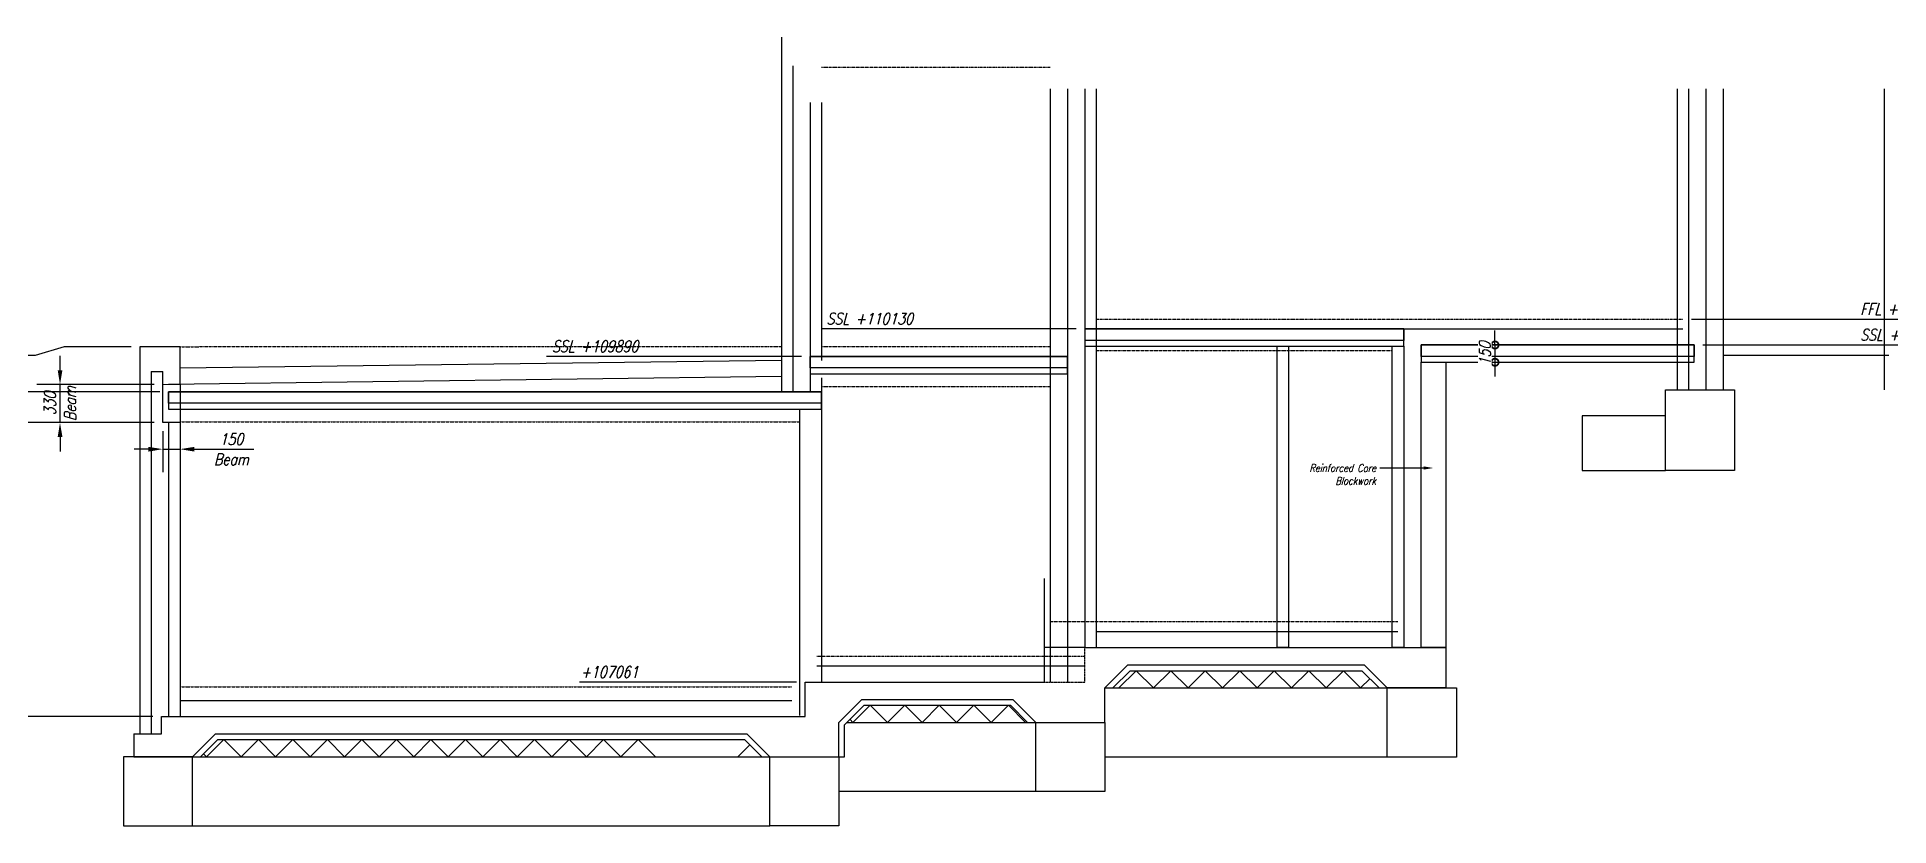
# Model space of a CAD drawing. Header units: millimetres. Extents: x -1094 to 39211, y -128942 to 19617.
# Drawn here: x 17244 to 33336, y -23131 to -16276 of the extents above; entities that cross this region are included whole.
import ezdxf
from ezdxf import colors
from ezdxf.entities.mleader import LeaderData, LeaderLine
from ezdxf.math import Vec2, Vec3

# ---------------------------------------------------------------- set-up
doc = ezdxf.new("R2010")
doc.units = ezdxf.units.MM
doc.linetypes.add('HIDDEN', pattern=[9.525, 6.35, -3.175])
doc.linetypes.add('PHANTOM2', pattern=[1.25, 0.625, -0.125, 0.125, -0.125, 0.125, -0.125])
doc.layers.get('Defpoints').update_dxf_attribs({"color": 41})
for name, color, linetype in [('CHB+00_Dims-GA', 8, 'Continuous'), ('CHB+00_Groundslab', 4, 'Continuous'), ('CHB+00_Levels', 8, 'Continuous'), ('CHB+00_Lintels Over', 9, 'Continuous'), ('CHB+00_Walls-LB Ghost', 252, 'Continuous'), ('CHB+00_Walls-Retaining', 1, 'Continuous'), ('CHB-00_Dims-Foundation', 8, 'Continuous'), ('CHB-00_Foundation', 7, 'Continuous')]:
    doc.layers.add(name, color=color, linetype=linetype)
doc.styles.add('Romans15', font='romans.shx', dxfattribs={"width": 0.8, "oblique": 15})
doc.dimstyles.new('CHB_1-1', dxfattribs={"dimtxt": 2, "dimasz": 2.5, "dimexe": 4, "dimexo": 1.5, "dimgap": 0.75, "dimtad": 1, "dimdec": 0, "dimdsep": 46, "dimtxsty": 'Romans15', "dimcen": 1.5, "dimclrd": 8, "dimclre": 8, "dimclrt": 7, "dimadec": 0, "dimazin": 0, "dimtfac": 1, "dimtdec": 0, "dimtmove": 0, "dimatfit": 3, "dimfxl": 1, "dimarcsym": 0})

msp = doc.modelspace()

# ---------------------------------------------------------------- blocks, each defined once
blk = doc.blocks.new('*U111')
at = {"layer": 'CHB+00_Groundslab', "color": 8}
blk.add_lwpolyline([(-150, -75), (0, 75), (150, -75)], dxfattribs=at)
blk = doc.blocks.new('*U112')
at = {"layer": 'CHB+00_Groundslab', "color": 0, "linetype": 'ByBlock', "lineweight": -2, "transparency": 16777216}
for p in [(0, 0), (300, 0), (600, 0), (900, 0), (1200, 0), (1500, 0), (1800, 0)]:
    blk.add_blockref('*U111', p, dxfattribs=at)
blk = doc.blocks.new('_DotSmall')
at = {"color": 0, "linetype": 'ByBlock', "const_width": 0.5}
blk.add_lwpolyline([(-0.0625, 0, 1), (0.0625, 0, 1)], format="xyb", close=True, dxfattribs=at)
blk = doc.blocks.new('*D125')
at = {"layer": 'CHB+00_Dims-GA', "color": 8, "lineweight": -2, "transparency": 16777216}
for p, q in [((29913, -18952), (29913, -18827)), ((29913, -18952), (29913, -19102)), ((29913, -19102), (29913, -19227))]:
    blk.add_line(p, q, dxfattribs=at)
at = {"layer": 'Defpoints', "color": 0, "transparency": 16777216}
for p in [(30457, -18952), (30457, -19102)]:
    blk.add_point(p, dxfattribs=at)
at = {"layer": 'CHB+00_Dims-GA', "color": 8, "lineweight": -2, "transparency": 16777216, "xscale": 125, "yscale": 125, "zscale": 125}
for p, rotation in [((29913, -18952), 270), ((29913, -19102), 90)]:
    blk.add_blockref('_DotSmall', p, dxfattribs=dict(at, rotation=rotation))
at = {"layer": 'CHB+00_Dims-GA', "color": 7, "transparency": 16777216, "insert": (29825, -19027), "char_height": 100, "attachment_point": 5, "rotation": 90, "style": 'Romans15', "bg_fill": 3, "box_fill_scale": 1.1, "bg_fill_color": 256, "bg_fill_true_color": 13158600, "bg_fill_transparency": 0}
blk.add_mtext('150', dxfattribs=at)
at = {"layer": 'Defpoints', "color": 0, "transparency": 16777216}
blk.add_point((29913, -19102), dxfattribs=at)
blk = doc.blocks.new('*U113')
at = {"layer": 'CHB+00_Groundslab', "color": 8}
blk.add_lwpolyline([(-150, -75), (0, 75), (150, -75)], dxfattribs=at)
blk = doc.blocks.new('*U114')
at = {"layer": 'CHB+00_Groundslab', "color": 0, "linetype": 'ByBlock', "lineweight": -2, "transparency": 16777216}
for p in [(0, 0), (300, 0), (600, 0), (900, 0), (1200, 0)]:
    blk.add_blockref('*U113', p, dxfattribs=at)
blk = doc.blocks.new('*U115')
at = {"layer": 'CHB+00_Groundslab', "color": 8}
blk.add_lwpolyline([(-150, -75), (0, 75), (150, -75)], dxfattribs=at)
blk = doc.blocks.new('*U116')
at = {"layer": 'CHB+00_Groundslab', "color": 0, "linetype": 'ByBlock', "lineweight": -2, "transparency": 16777216}
for p in [(0, 0), (300, 0), (600, 0), (900, 0), (1200, 0), (1500, 0), (1800, 0), (2100, 0), (2400, 0), (2700, 0), (3000, 0), (3300, 0), (3600, 0)]:
    blk.add_blockref('*U115', p, dxfattribs=at)
blk = doc.blocks.new('*D160')
at = {"layer": 'CHB+00_Dims-GA', "color": 8, "lineweight": -2, "transparency": 16777216}
for p, q in [((17444, -19171), (17444, -19046)), ((18262, -19296), (17244, -19296)), ((17444, -19626), (17444, -19296)), ((18262, -19626), (17244, -19626)), ((17444, -19751), (17444, -19876))]:
    blk.add_line(p, q, dxfattribs=at)
at = {"layer": 'CHB+00_Dims-GA', "color": 8, "transparency": 16777216}
for points in [[(17424, -19171), (17465, -19171), (17444, -19296)], [(17424, -19751), (17465, -19751), (17444, -19626)]]:
    blk.add_solid(points, dxfattribs=at)
at = {"layer": 'Defpoints', "color": 0, "transparency": 16777216}
for p in [(17444, -19296), (18337, -19296), (18337, -19626)]:
    blk.add_point(p, dxfattribs=at)
at = {"layer": 'CHB+00_Dims-GA', "color": 7, "transparency": 16777216, "char_height": 100, "attachment_point": 5, "rotation": 90, "style": 'Romans15'}
for s, insert in [('330', (17357, -19461)), ('Beam', (17532, -19461))]:
    blk.add_mtext(s, dxfattribs=dict(at, insert=insert))
blk = doc.blocks.new('*D161')
at = {"layer": 'CHB+00_Dims-GA', "color": 8, "lineweight": -2, "transparency": 16777216}
for p, q in [((18337, -19701), (18337, -20057)), ((18487, -19701), (18487, -20057)), ((18212, -19857), (18087, -19857)), ((18337, -19857), (18487, -19857)), ((18612, -19857), (19129, -19857))]:
    blk.add_line(p, q, dxfattribs=at)
at = {"layer": 'CHB+00_Dims-GA', "color": 8, "transparency": 16777216}
for points in [[(18212, -19837), (18212, -19878), (18337, -19857)], [(18612, -19837), (18612, -19878), (18487, -19857)]]:
    blk.add_solid(points, dxfattribs=at)
at = {"layer": 'Defpoints', "color": 0, "transparency": 16777216}
for p in [(18337, -19626), (18487, -19626), (18487, -19857)]:
    blk.add_point(p, dxfattribs=at)
at = {"layer": 'CHB+00_Dims-GA', "color": 7, "transparency": 16777216, "char_height": 100, "attachment_point": 5, "style": 'Romans15'}
for s, insert in [('150', (18933, -19770)), ('Beam', (18933, -19945))]:
    blk.add_mtext(s, dxfattribs=dict(at, insert=insert))
blk = doc.blocks.new('*D135')
at = {"layer": 'CHB+00_Dims-GA', "color": 8, "linetype": 'Continuous', "lineweight": -2, "transparency": 16777216}
blk.add_line((18252, -22181), (16440, -22181), dxfattribs=at)
at = {"layer": 'Defpoints', "color": 0, "linetype": 'Continuous', "transparency": 16777216}
for p in [(16999, -22181), (18327, -22181), (31350, -128942)]:
    blk.add_point(p, dxfattribs=at)
at = {"layer": 'CHB+00_Dims-GA', "color": 7, "linetype": 'Continuous', "transparency": 16777216, "insert": (16701, -22093), "char_height": 100, "attachment_point": 5, "style": 'Romans15'}
blk.add_mtext('+106761', dxfattribs=at)
blk = doc.blocks.new('*D136')
at = {"layer": 'CHB+00_Dims-GA', "color": 8, "linetype": 'Continuous', "lineweight": -2, "transparency": 16777216}
blk.add_line((23844, -21881), (21957, -21881), dxfattribs=at)
at = {"layer": 'Defpoints', "color": 0, "linetype": 'Continuous', "transparency": 16777216}
for p in [(22516, -21881), (23919, -21881), (36932, -128942)]:
    blk.add_point(p, dxfattribs=at)
at = {"layer": 'CHB+00_Dims-GA', "color": 7, "linetype": 'Continuous', "transparency": 16777216, "insert": (22218, -21793), "char_height": 100, "attachment_point": 5, "style": 'Romans15'}
blk.add_mtext('+107061', dxfattribs=at)
blk = doc.blocks.new('*D141')
at = {"layer": 'CHB+00_Dims-GA', "color": 8, "linetype": 'Continuous', "lineweight": -2, "transparency": 16777216}
blk.add_line((18262, -19626), (15928, -19626), dxfattribs=at)
at = {"layer": 'Defpoints', "color": 0, "linetype": 'Continuous', "transparency": 16777216}
for p in [(16979, -19626), (18337, -19626), (31550, -128942)]:
    blk.add_point(p, dxfattribs=at)
at = {"layer": 'CHB+00_Dims-GA', "color": 7, "linetype": 'Continuous', "transparency": 16777216, "insert": (16435, -19538), "char_height": 100, "attachment_point": 5, "style": 'Romans15'}
blk.add_mtext('Soffite +109316', dxfattribs=at)
blk = doc.blocks.new('*D146')
at = {"layer": 'CHB+00_Dims-GA', "color": 8, "linetype": 'Continuous', "lineweight": -2, "transparency": 16777216}
for p, q in [((17479, -18967), (17229, -19042)), ((18062, -18967), (17479, -18967)), ((17229, -19042), (16111, -19042))]:
    blk.add_line(p, q, dxfattribs=at)
at = {"layer": 'Defpoints', "color": 0, "linetype": 'Continuous', "transparency": 16777216}
for p in [(18137, -18967), (16979, -19042), (31050, -128942)]:
    blk.add_point(p, dxfattribs=at)
at = {"layer": 'CHB+00_Dims-GA', "color": 7, "linetype": 'Continuous', "transparency": 16777216, "insert": (16526, -18954), "char_height": 100, "attachment_point": 5, "style": 'Romans15'}
blk.add_mtext('FFL +109975', dxfattribs=at)
blk = doc.blocks.new('*D147')
at = {"layer": 'CHB+00_Dims-GA', "color": 8, "linetype": 'Continuous', "lineweight": -2, "transparency": 16777216}
blk.add_line((18312, -19358), (16092, -19358), dxfattribs=at)
at = {"layer": 'Defpoints', "color": 0, "linetype": 'Continuous', "transparency": 16777216}
for p in [(16979, -19358), (18387, -19358), (31250, -128942)]:
    blk.add_point(p, dxfattribs=at)
at = {"layer": 'CHB+00_Dims-GA', "color": 7, "linetype": 'Continuous', "transparency": 16777216, "insert": (16517, -19271), "char_height": 100, "attachment_point": 5, "style": 'Romans15'}
blk.add_mtext('SSL +109583', dxfattribs=at)
blk = doc.blocks.new('*D148')
at = {"layer": 'CHB+00_Dims-GA', "color": 8, "linetype": 'Continuous', "lineweight": -2, "transparency": 16777216}
blk.add_line((23887, -19052), (21672, -19052), dxfattribs=at)
at = {"layer": 'Defpoints', "color": 0, "linetype": 'Continuous', "transparency": 16777216}
for p in [(22554, -19052), (23962, -19052), (36825, -128942)]:
    blk.add_point(p, dxfattribs=at)
at = {"layer": 'CHB+00_Dims-GA', "color": 7, "linetype": 'Continuous', "transparency": 16777216, "insert": (22094, -18964), "char_height": 100, "attachment_point": 5, "style": 'Romans15'}
blk.add_mtext('SSL +109890', dxfattribs=at)
blk = doc.blocks.new('*D149')
at = {"layer": 'CHB+00_Dims-GA', "color": 8, "linetype": 'Continuous', "lineweight": -2, "transparency": 16777216}
blk.add_line((26273, -18812), (24058, -18812), dxfattribs=at)
at = {"layer": 'Defpoints', "color": 0, "linetype": 'Continuous', "transparency": 16777216}
for p in [(24940, -18812), (26348, -18812), (39211, -128942)]:
    blk.add_point(p, dxfattribs=at)
at = {"layer": 'CHB+00_Dims-GA', "color": 7, "linetype": 'Continuous', "transparency": 16777216, "insert": (24480, -18724), "char_height": 100, "attachment_point": 5, "style": 'Romans15'}
blk.add_mtext('SSL +110130', dxfattribs=at)
blk = doc.blocks.new('*D150')
at = {"layer": 'CHB+00_Dims-GA', "color": 8, "linetype": 'Continuous', "lineweight": -2, "transparency": 16777216}
blk.add_line((31720, -18952), (33884, -18952), dxfattribs=at)
at = {"layer": 'Defpoints', "color": 0, "linetype": 'Continuous', "transparency": 16777216}
for p in [(31645, -18952), (33002, -18952), (18732, -128942)]:
    blk.add_point(p, dxfattribs=at)
at = {"layer": 'CHB+00_Dims-GA', "color": 7, "linetype": 'Continuous', "transparency": 16777216, "insert": (33462, -18864), "char_height": 100, "attachment_point": 5, "style": 'Romans15'}
blk.add_mtext('SSL +109990', dxfattribs=at)
blk = doc.blocks.new('*D151')
at = {"layer": 'CHB+00_Dims-GA', "color": 8, "linetype": 'Continuous', "lineweight": -2, "transparency": 16777216}
blk.add_line((31620, -18727), (33870, -18727), dxfattribs=at)
at = {"layer": 'Defpoints', "color": 0, "linetype": 'Continuous', "transparency": 16777216}
for p in [(31545, -18727), (33002, -18727), (18932, -128942)]:
    blk.add_point(p, dxfattribs=at)
at = {"layer": 'CHB+00_Dims-GA', "color": 7, "linetype": 'Continuous', "transparency": 16777216, "insert": (33455, -18639), "char_height": 100, "attachment_point": 5, "style": 'Romans15'}
blk.add_mtext('FFL +110215', dxfattribs=at)

# ---------------------------------------------------------------- dimensions: what is measured, and where the dimension line sits
at = {"layer": 'CHB+00_Dims-GA'}
dim = msp.add_linear_dim(base=(17444.5, -19295.6), p1=(18336.9, -19625.6), p2=(18336.9, -19295.6), angle=90, text='<>\\XBeam', dimstyle='CHB_1-1', override={"dimscale": 50, "dimtix": 1, "dimtmove": 1}, dxfattribs=at)
dim.commit()
dim.dimension.update_dxf_attribs({"geometry": '*D160', "text_midpoint": (17444.5, -19460.6)})
dim = msp.add_linear_dim(base=(18486.9, -19857.4), p1=(18336.9, -19625.6), p2=(18486.9, -19625.6), text='<>\\XBeam', dimstyle='CHB_1-1', override={"dimscale": 50}, dxfattribs=at)
dim.commit()
dim.dimension.update_dxf_attribs({"geometry": '*D161', "text_midpoint": (18933.2, -19857.4)})
at = {"layer": 'CHB+00_Dims-GA', "linetype": 'Continuous'}
for feature_location, offset, origin, picture, middle in [((23919.4, -21880.5), (-1403, 0), (36932.2, -128941.5), '*D136', (22217.9, -21793)), ((18326.9, -22180.5), (-1327.8, 0), (31349.7, -128941.5), '*D135', (16700.6, -22093))]:
    dim = msp.add_ordinate_dim(feature_location=feature_location, offset=offset, dtype=0, origin=origin, text='+<>', dimstyle='CHB_1-1', override={"dimscale": 50}, dxfattribs=at)
    dim.commit()
    dim.dimension.update_dxf_attribs({"geometry": picture, "text_midpoint": middle})

# ---------------------------------------------------------------- linework, layer by layer
at = {"layer": 'CHB+00_Groundslab', "linetype": 'HIDDEN', "ltscale": 0.25}
msp.add_lwpolyline([(25996.9, -21880.5), (26347.9, -21880.5), (26347.9, -21581.5)], dxfattribs=at)
msp.add_lwpolyline([(25996.9, -21880.5), (26347.9, -21880.5), (26347.9, -21581.5)], dxfattribs=at)
at = {"layer": 'CHB+00_Groundslab', "linetype": 'Continuous'}
msp.add_lwpolyline([(26347.9, -21581.5), (25996.9, -21581.5), (25996.9, -21880.5)], dxfattribs=at)
msp.add_lwpolyline([(26347.9, -21581.5), (25996.9, -21581.5), (25996.9, -21880.5)], dxfattribs=at)
at = {"layer": 'CHB+00_Groundslab'}
for points in [[(26347.9, -21581.5), (29485.1, -21581.5), (29485.1, -21931.5)], [(23804.4, -22530.5), (24211.9, -22530.5), (24211.9, -22230.5), (24411.9, -22030.5), (25722.9, -22030.5), (25922.9, -22230.5), (26522.9, -22230.7), (26522.9, -21931.5), (26722.9, -21731.5), (28777.1, -21731.5), (28977.1, -21931.5), (29485.1, -21931.5)], [(23804.4, -22180.5), (23919.4, -22180.5), (23919.4, -21880.5), (25996.9, -21880.5)], [(23804.4, -22180.5), (23919.4, -22180.5), (23919.4, -21880.5), (25996.9, -21880.5)], [(18086.9, -22330.5), (18326.9, -22330.5), (18326.9, -22180.5), (23804.4, -22180.5)], [(18086.9, -22330.5), (18086.9, -22530.5), (18594.9, -22530.5), (18794.9, -22330.5), (23411.9, -22330.5), (23611.9, -22530.5), (23804.4, -22530.5)]]:
    msp.add_lwpolyline(points, dxfattribs=at)
at = {"layer": 'CHB+00_Groundslab', "color": 8}
for points in [[(26522.9, -21931.5), (26593.6, -21931.5), (26743.6, -21781.5), (28756.3, -21781.5), (28906.3, -21931.5), (28906.3, -21931.5)], [(28745.5, -21931.5), (28825.9, -21851.1)], [(24261.9, -22530.5), (24261.9, -22251.3), (24432.6, -22080.5), (25702.2, -22080.5), (25852.2, -22230.5), (25922.9, -22230.5)], [(24334.5, -22230.5), (24308.5, -22204.6)], [(18665.6, -22530.5), (18815.6, -22380.5), (23391.2, -22380.5), (23541.2, -22530.5)], [(18717.5, -22530.5), (18691.5, -22504.6)], [(24211.9, -22530.5), (24261.9, -22530.5)]]:
    msp.add_lwpolyline(points, dxfattribs=at)
at = {"layer": 'CHB+00_Groundslab', "color": 3, "linetype": 'Continuous'}
msp.add_lwpolyline([(29485.1, -21931.5), (28977.1, -21931.5), (28777.1, -21731.5)], dxfattribs=at)
at = {"layer": 'CHB+00_Groundslab', "color": 7}
for points in [[(26522.9, -21931.5), (29002.1, -21931.5)], [(24282.6, -22230.5), (25922.9, -22230.5)], [(18594.9, -22530.5), (23611.9, -22530.5)]]:
    msp.add_lwpolyline(points, dxfattribs=at)
at = {"layer": 'CHB+00_Groundslab', "color": 8, "linetype": 'Continuous'}
msp.add_lwpolyline([(23333.2, -22530.5), (23437.2, -22426.5)], dxfattribs=at)
at = {"layer": 'CHB+00_Levels', "color": 252, "linetype": 'Continuous'}
for p, q in [((24061.9, -19236.5), (24061.9, -21880.5)), ((23870, -19508.1), (23870, -22171))]:
    msp.add_line(p, q, dxfattribs=at)
at = {"layer": 'CHB+00_Levels', "linetype": 'PHANTOM2', "ltscale": 12.5}
for points in [[(24061.9, -16538.5), (26047.9, -16538.5)], [(26447.9, -18726.5), (31544.6, -18726.5)], [(18486.9, -18966.5), (23711.9, -18966)], [(24061.9, -18966), (26047.9, -18966)], [(26447.9, -18999), (29020.1, -18999)], [(24061.9, -19314), (26047.9, -19314)], [(18486.9, -19620.6), (23870, -19620.6)], [(26047.9, -21355.5), (29070.1, -21355.5)], [(24019.4, -21655.5), (26347.9, -21655.5)], [(18486.9, -21920.5), (23804.4, -21920.5)]]:
    msp.add_lwpolyline(points, dxfattribs=at)
at = {"layer": 'CHB+00_Levels', "linetype": 'Continuous'}
for points in [[(18486.9, -19151.7), (23711.9, -19082.4)], [(18386.9, -19293.1), (23711.9, -19222.4)], [(26447.9, -21441.5), (29070.1, -21441.5)], [(24019.4, -21740.5), (26347.9, -21740.5)], [(18486.9, -22040.5), (23804.4, -22040.5)]]:
    msp.add_lwpolyline(points, dxfattribs=at)
at = {"layer": 'CHB+00_Levels', "color": 3, "linetype": 'Continuous'}
msp.add_lwpolyline([(31894.6, -19041.5), (33336.3, -19041.5)], dxfattribs=at)
at = {"layer": 'CHB+00_Lintels Over', "linetype": 'Continuous'}
for points in [[(26347.9, -18961.5), (29120.1, -18961.5), (29120.1, -18811.5), (26347.9, -18811.5)], [(29270.1, -19101.5), (31644.6, -19101.5), (31644.6, -18951.5), (29270.1, -18951.5)], [(29270.1, -18951.5), (31644.6, -18951.5), (31644.6, -19051.5), (29270.1, -19051.5)], [(23961.9, -19201.5), (26197.9, -19201.5), (26197.9, -19051.5), (23961.9, -19051.5)], [(23961.9, -19051.5), (26197.9, -19051.5), (26197.9, -19151.5), (23961.9, -19151.5)], [(18386.9, -19508.1), (24061.9, -19508.1), (24061.9, -19358.1), (18386.9, -19358.1)]]:
    msp.add_lwpolyline(points, close=True, dxfattribs=at)
msp.add_lwpolyline([(26347.9, -18811.5), (29120.1, -18811.5), (29120.1, -18911.5), (26347.9, -18911.5)], dxfattribs=at)
at = {"layer": 'CHB+00_Lintels Over', "color": 1}
msp.add_lwpolyline([(18486.9, -19625.6), (18336.9, -19625.6), (18336.9, -19295.6), (18486.9, -19292.7)], close=True, dxfattribs=at)
at = {"layer": 'CHB+00_Lintels Over'}
msp.add_lwpolyline([(18386.9, -19358.1), (24061.9, -19358.1), (24061.9, -19458.1), (18386.9, -19458.1)], close=True, dxfattribs=at)
at = {"layer": 'CHB+00_Walls-LB Ghost'}
for points in [[(28120.1, -21581.5), (28020.1, -21581.5), (28020.1, -18961.5), (28120.1, -18961.5)], [(28120.1, -21581.5), (28020.1, -21581.5), (28020.1, -18961.5), (28120.1, -18961.5)], [(29120.1, -21581.5), (29020.1, -21581.5), (29020.1, -18961.5), (29120.1, -18961.5)]]:
    msp.add_lwpolyline(points, close=True, dxfattribs=at)
at = {"layer": 'CHB+00_Walls-Retaining', "ltscale": 0.25}
msp.add_lwpolyline([(29485.1, -21581.5), (29270.1, -21581.5), (29270.1, -19101.5), (29485.1, -19101.5)], close=True, dxfattribs=at)
at = {"layer": 'CHB+00_Walls-Retaining', "linetype": 'Continuous'}
msp.add_lwpolyline([(25996.9, -20980.5), (25996.9, -21581.5)], dxfattribs=at)
at = {"layer": 'CHB-00_Dims-Foundation', "color": 252, "linetype": 'Continuous'}
for p, q in [((23711.9, -16276.5), (23711.9, -19363.1)), ((23811.9, -16526), (23811.9, -19363.1)), ((26047.9, -16726), (26047.9, -21880.5)), ((26197.9, -16726), (26197.9, -21880.5)), ((26347.9, -16726), (26347.9, -21581.5)), ((26447.9, -16726), (26447.9, -21581.5)), ((31494.6, -16726), (31494.6, -19341.5)), ((31594.6, -16726), (31594.6, -19341.5)), ((31744.6, -16726), (31744.6, -19341.5)), ((31894.6, -16726), (31894.6, -19341.5)), ((33294.6, -16726), (33294.6, -19341.5)), ((23961.9, -16845.5), (23961.9, -19358.1)), ((24061.9, -16845.5), (24061.9, -19086.5)), ((18136.9, -18966.5), (18136.9, -22330.5)), ((18236.9, -19181.5), (18236.9, -22330.5)), ((18386.9, -19625.6), (18386.9, -22180.5)), ((18486.9, -19625.6), (18486.9, -22180.5))]:
    msp.add_line(p, q, dxfattribs=at)
for points in [[(18486.9, -18966.5), (18136.9, -18966.5)], [(18486.9, -19292.7), (18486.9, -18966.5)], [(18236.9, -19181.5), (18336.9, -19181.5)], [(18336.9, -19295.6), (18336.9, -19181.5)]]:
    msp.add_lwpolyline(points, dxfattribs=at)
at = {"layer": 'CHB-00_Foundation'}
msp.add_lwpolyline([(31394.6, -19341.5), (31994.6, -19341.5), (31994.6, -20042), (31394.6, -20042)], close=True, dxfattribs=at)
at = {"layer": 'CHB-00_Foundation', "linetype": 'Continuous'}
msp.add_lwpolyline([(30670.1, -20042.2), (31394.6, -20042), (31394.6, -19566.4), (30670.1, -19566.4)], close=True, dxfattribs=at)
at = {"layer": 'CHB-00_Foundation', "ltscale": 0.5}
for points in [[(28977.1, -21931.5), (29577.1, -21931.5), (29577.1, -22531.5), (28977.1, -22531.5)], [(25922.9, -22230.5), (26522.9, -22230.7), (26522.9, -22830.5), (25922.9, -22830.5)], [(18594.9, -22530.5), (17994.9, -22530.5), (17994.9, -23130.5), (18594.9, -23130.5)], [(23611.9, -22530.5), (24211.9, -22530.5), (24211.9, -23130.5), (23611.9, -23130.5)]]:
    msp.add_lwpolyline(points, close=True, dxfattribs=at)
at = {"layer": 'CHB-00_Foundation', "color": 8}
for points in [[(28977.1, -22531.5), (26522.9, -22531.5)], [(25922.9, -22830.5), (24211.9, -22830.5)], [(18594.9, -23130.5), (23611.9, -23130.5)]]:
    msp.add_lwpolyline(points, dxfattribs=at)

# ---------------------------------------------------------------- block references
at = {"layer": 'CHB+00_Groundslab', "color": 8}
for name, p in [('*U112', (26795.5, -21856.5)), ('*U114', (24484.5, -22155.5)), ('*U116', (18867.5, -22455.5))]:
    msp.add_blockref(name, p, dxfattribs=at)

msp.set_redraw_order([(e.dxf.handle, doc.entitydb.next_handle()) for e in msp.query("TEXT MTEXT ATTDEF DIMENSION ARC_DIMENSION")])  # texts and dimensions are drawn at this point

# ---------------------------------------------------------------- next in the draw order: dimensions: what is measured, and where the dimension line sits
at = {"layer": 'CHB+00_Dims-GA'}
dim = msp.add_linear_dim(base=(29912.6, -19101.5), p1=(30457.3, -18951.5), p2=(30457.3, -19101.5), angle=90, dimstyle='CHB_1-1', override={"dimscale": 50, "dimblk1": 'DotSmall', "dimblk2": 'DotSmall', "dimsah": 1, "dimse1": 1, "dimse2": 1, "dimtix": 1, "dimtfill": 1}, dxfattribs=at)
dim.commit()
dim.dimension.update_dxf_attribs({"geometry": '*D125', "text_midpoint": (29825.1, -19026.5)})

# ---------------------------------------------------------------- next in the draw order: leaders
ml = msp.add_multileader_mtext('Standard', dxfattribs=at)
ml.set_content('Reinforced Core\\PBlockwork', color=7, style='Romans15')
ml.set_leader_properties(color=7)
ml.build(insert=Vec2(0, 0))
ml.multileader.update_dxf_attribs({"dogleg_length": 2, "arrow_head_size": 83.3, "scale": 33.333333})
ctx = ml.context
ctx.base_point, ctx.scale, ctx.char_height, ctx.arrow_head_size, ctx.landing_gap_size, ctx.plane_origin = Vec3(28199.5, -20020.7), 33.333333, 67, 83.3, 33.3, Vec3(28838.2, -19695.7)
ctx.text_align_type = 2
notes = []
notes.append((ctx, [(0, (1, 1, 0), (28979.4, -20020.7), (-1, 0), 66.7, [(0, [(29377.6, -20020.7)], 0, [])])]))
ctx.mtext.insert, ctx.mtext.alignment, ctx.mtext.flow_direction = Vec3(28879.4, -19987.2), 3, 5
ctx.mtext.has_bg_fill, ctx.mtext.bg_color, ctx.mtext.bg_scale_factor, ctx.mtext.bg_transparency, ctx.mtext.use_window_bg_color = 1, -1027028792, 1.5, 0, 1
for ctx, leaders in notes:
    for number, flags, end, landing, length, lines in leaders:
        leader = LeaderData()
        leader.index, (leader.has_last_leader_line, leader.has_dogleg_vector, leader.attachment_direction) = number, flags
        leader.last_leader_point, leader.dogleg_vector, leader.dogleg_length = Vec3(end), Vec3(landing), length
        for number, points, colour, breaks in lines:
            line = LeaderLine()
            line.index, line.vertices, line.color, line.breaks = number, Vec3.list(points), colors.encode_raw_color(colour), breaks
            leader.lines.append(line)
        ctx.leaders.append(leader)

# ---------------------------------------------------------------- next in the draw order: linework, layer by layer
at = {"layer": 'CHB+00_Levels', "linetype": 'Continuous'}
msp.add_line((29120.1, -18811.5), (31544.6, -18811.5), dxfattribs=at)

# ---------------------------------------------------------------- next in the draw order: dimensions: what is measured, and where the dimension line sits
at = {"layer": 'CHB+00_Dims-GA', "linetype": 'Continuous'}
for feature_location, offset, origin, text, picture, middle in [((31544.6, -18726.5), (1457.8, 0), (18931.8, -128941.5), 'FFL +<>', '*D151', (33455.2, -18639)), ((26347.9, -18811.5), (-1407.8, 0), (39210.8, -128941.5), 'SSL +<>', '*D149', (24480.4, -18724)), ((18136.9, -18966.5), (-1157.8, -75), (31049.7, -128941.5), 'FFL +<>', '*D146', (16526.3, -18954)), ((31644.6, -18951.5), (1357.8, 0), (18731.8, -128941.5), 'SSL +<>', '*D150', (33462.2, -18864)), ((23961.9, -19051.5), (-1407.8, 0), (36824.8, -128941.5), 'SSL +<>', '*D148', (22094.4, -18964)), ((18386.9, -19358.1), (-1407.8, 0), (31249.7, -128941.5), 'SSL +<>', '*D147', (16516.8, -19270.6)), ((18336.9, -19625.6), (-1357.8, 0), (31549.7, -128941.5), 'Soffite +<>', '*D141', (16434.9, -19538.1))]:
    dim = msp.add_ordinate_dim(feature_location=feature_location, offset=offset, dtype=0, origin=origin, text=text, dimstyle='CHB_1-1', override={"dimscale": 50}, dxfattribs=at)
    dim.commit()
    dim.dimension.update_dxf_attribs({"geometry": picture, "text_midpoint": middle})

doc.saveas('drawing.dxf')
